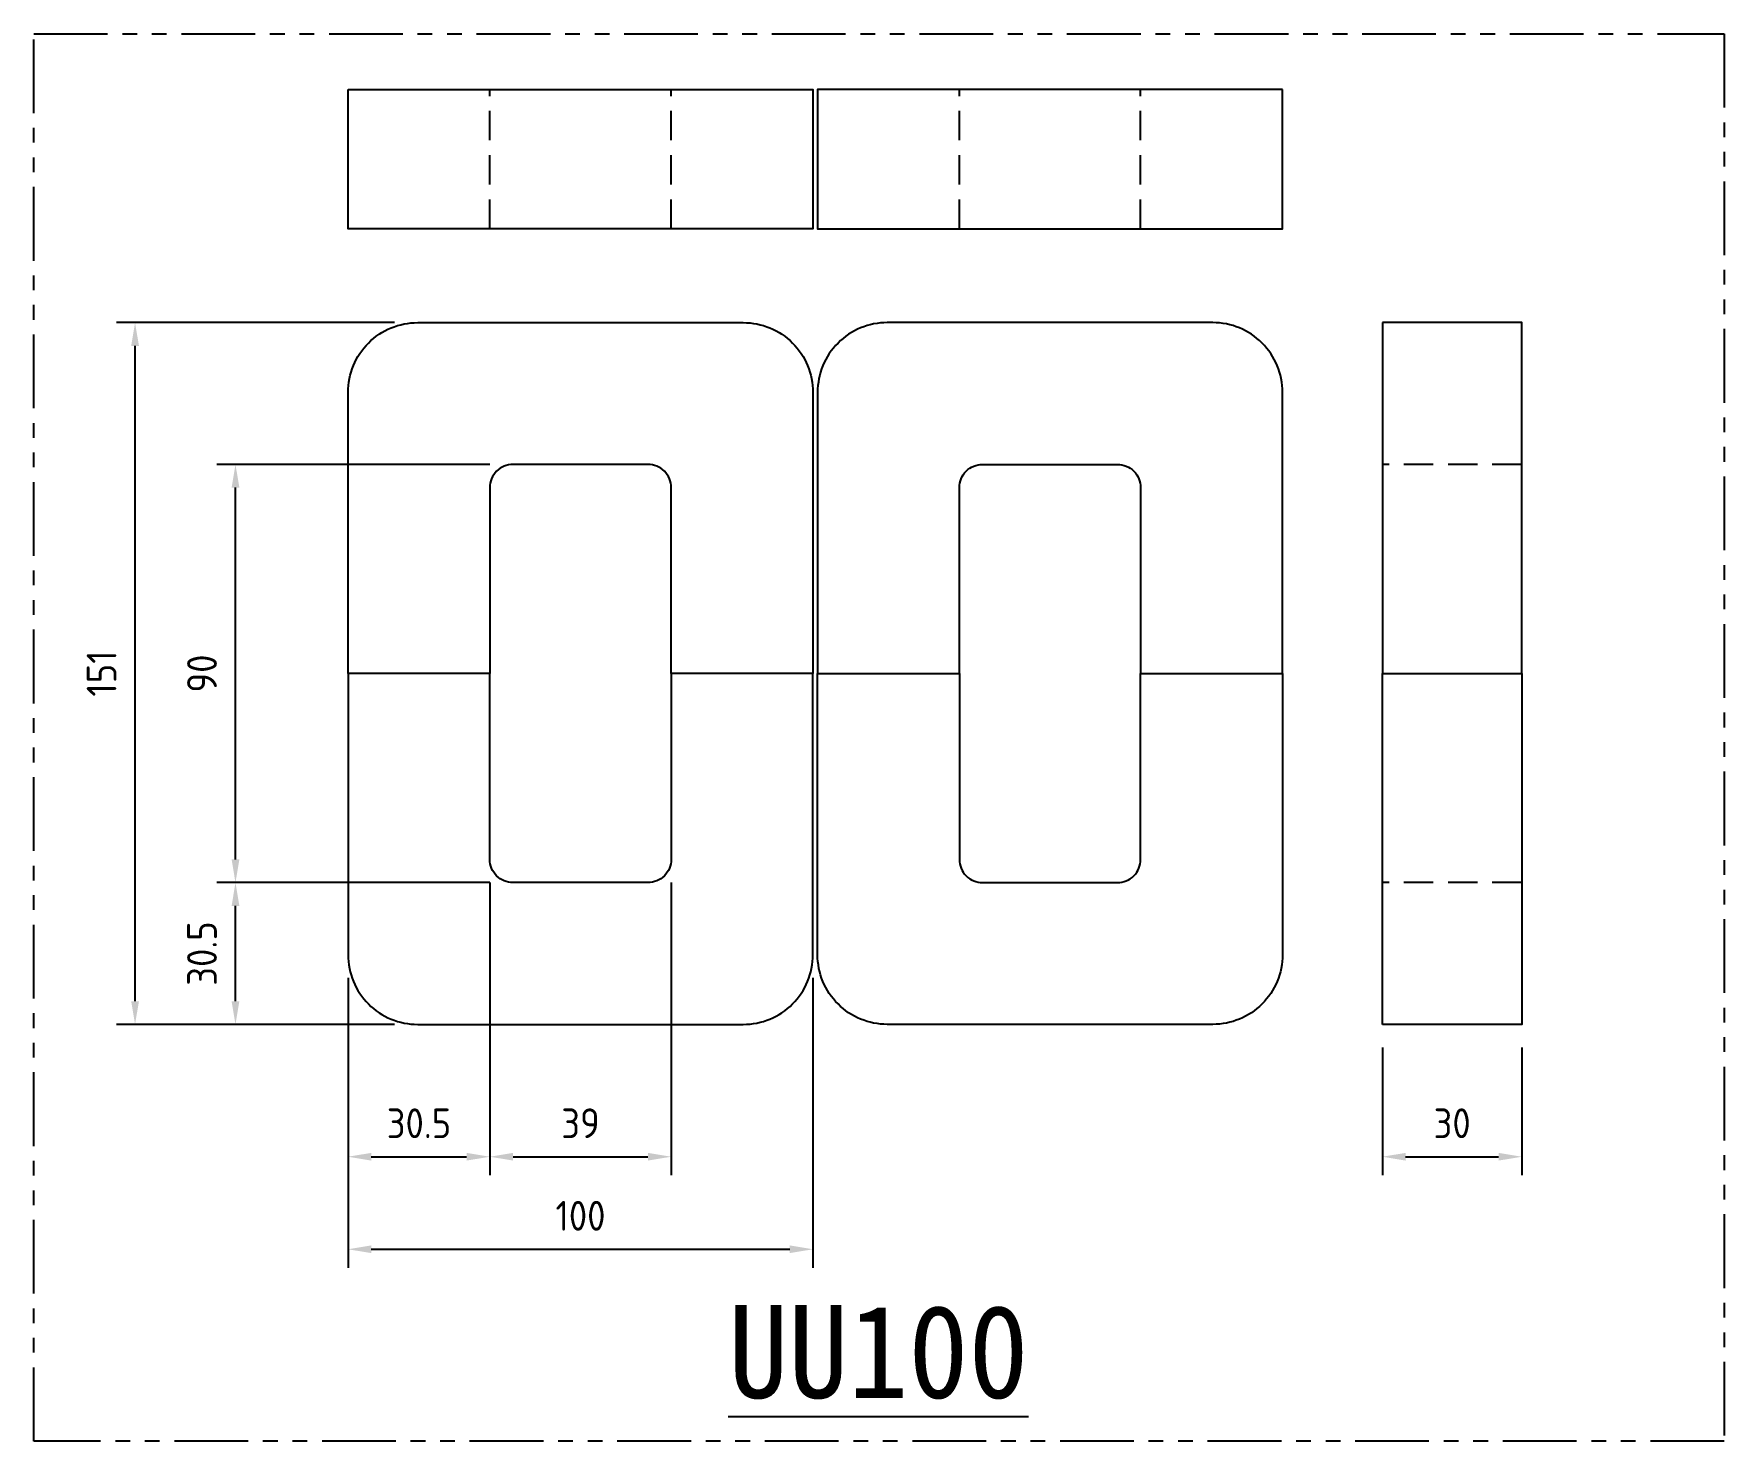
# Model space of a CAD drawing. Header units: millimetres. Extents: x 24815 to 36799, y -9299 to 5469.
# Drawn here: x 27107.6 to 27471.2, y -5074 to -4771.2 of the extents above; entities that cross this region are included whole.
import ezdxf

# ---------------------------------------------------------------- set-up
doc = ezdxf.new("R2010")
doc.units = ezdxf.units.MM
doc.linetypes.add('HIDDEN', pattern=[9.525, 6.35, -3.175])
doc.linetypes.add('PHANTOM2', pattern=[31.75, 15.875, -3.175, 3.175, -3.175, 3.175, -3.175])
doc.styles.add('HAN', font='')
doc.styles.get("Standard").update_dxf_attribs({"font": 'ISOCP.SHX', "bigfont": 'WHGTXT.SHX'})
doc.styles.get('HAN').set_extended_font_data('GulimChe')
doc.dimstyles.new('PS-2', dxfattribs={"dimscale": 2, "dimtxt": 3.2, "dimasz": 2.5, "dimexe": 2, "dimexo": 2.5, "dimgap": 2, "dimtad": 1, "dimtoh": 1, "dimrnd": 0.05, "dimzin": 12, "dimdsep": 46, "dimtxsty": 'Standard', "dimcen": 0, "dimclrt": 2, "dimazin": 3, "dimtfac": 1, "dimtofl": 0, "dimtmove": 0, "dimatfit": 3, "dimfxl": 0, "dimtolj": 1, "dimtzin": 0, "dimarcsym": 0})

msp = doc.modelspace()

# ---------------------------------------------------------------- texts
at = {"color": 2, "insert": (27256.951, -5044.677), "char_height": 20, "attachment_point": 1, "style": 'HAN'}
msp.add_mtext_dynamic_manual_height_columns('{\\LUU100}', width=162.68918, gutter_width=769.295, heights=[45.769], dxfattribs=at)

# ---------------------------------------------------------------- blocks, each defined once
blk = doc.blocks.new('A$C07F60397')
at = {"color": 2, "linetype": 'HIDDEN'}
blk.add_line((30, -45), (0, -45), dxfattribs=at)
at = {"color": 250}
blk.add_lwpolyline([(0, -75.5), (0, 0), (30, 0), (30, -75.5)], close=True, dxfattribs=at)
blk = doc.blocks.new('A$C28676D40')
at = {"color": 2, "linetype": 'HIDDEN'}
for p, q in [((-69.5, 0), (-69.5, 30)), ((-30.5, 0), (-30.5, 30))]:
    blk.add_line(p, q, dxfattribs=at)
at = {"color": 250}
blk.add_lwpolyline([(-100, 30), (0, 30), (0, 0), (-100, 0)], close=True, dxfattribs=at)
blk = doc.blocks.new('*D1274')
at = {"color": 0, "lineweight": -2}
for p, q in [((27205.69, -4953.8), (27205.69, -5016.77)), ((27175.19, -4974.3), (27175.19, -5016.77)), ((27180.19, -5012.77), (27200.69, -5012.77))]:
    blk.add_line(p, q, dxfattribs=at)
at = {"color": 0}
for points in [[(27180.19, -5011.94), (27180.19, -5013.6), (27175.19, -5012.77)], [(27200.69, -5011.94), (27200.69, -5013.6), (27205.69, -5012.77)]]:
    blk.add_solid(points, dxfattribs=at)
at = {"layer": 'Defpoints', "color": 0}
for p in [(27205.69, -4948.8), (27175.19, -4969.3), (27205.69, -5012.77)]:
    blk.add_point(p, dxfattribs=at)
at = {"color": 2, "insert": (27190.44, -5005.57), "char_height": 6.4, "attachment_point": 5}
blk.add_mtext('\\A1;30.5', dxfattribs=at)
blk = doc.blocks.new('*D1275')
at = {"color": 0, "lineweight": -2}
for p, q in [((27175.19, -4974.3), (27175.19, -5036.68)), ((27275.19, -4974.3), (27275.19, -5036.68)), ((27180.19, -5032.68), (27270.19, -5032.68))]:
    blk.add_line(p, q, dxfattribs=at)
at = {"color": 0}
for points in [[(27180.19, -5031.85), (27180.19, -5033.51), (27175.19, -5032.68)], [(27270.19, -5031.85), (27270.19, -5033.51), (27275.19, -5032.68)]]:
    blk.add_solid(points, dxfattribs=at)
at = {"layer": 'Defpoints', "color": 0}
for p in [(27175.19, -4969.3), (27275.19, -4969.3), (27275.19, -5032.68)]:
    blk.add_point(p, dxfattribs=at)
at = {"color": 2, "insert": (27225.19, -5025.48), "char_height": 6.4, "attachment_point": 5}
blk.add_mtext('\\A1;100', dxfattribs=at)
blk = doc.blocks.new('*D1276')
at = {"color": 0, "lineweight": -2}
for p, q in [((27205.69, -4953.8), (27146.97, -4953.8)), ((27150.97, -4979.3), (27150.97, -4958.8)), ((27185.19, -4984.3), (27146.97, -4984.3))]:
    blk.add_line(p, q, dxfattribs=at)
at = {"color": 0}
for points in [[(27150.14, -4958.8), (27151.81, -4958.8), (27150.97, -4953.8)], [(27150.14, -4979.3), (27151.81, -4979.3), (27150.97, -4984.3)]]:
    blk.add_solid(points, dxfattribs=at)
at = {"layer": 'Defpoints', "color": 0}
for p in [(27150.97, -4953.8), (27210.69, -4953.8), (27190.19, -4984.3)]:
    blk.add_point(p, dxfattribs=at)
at = {"color": 2, "insert": (27143.77, -4969.05), "char_height": 6.4, "attachment_point": 5, "rotation": 90}
blk.add_mtext('\\A1;30.5', dxfattribs=at)
blk = doc.blocks.new('*D1277')
at = {"color": 0, "lineweight": -2}
for p, q in [((27205.69, -4863.8), (27146.97, -4863.8)), ((27150.97, -4948.8), (27150.97, -4868.8)), ((27205.69, -4953.8), (27146.97, -4953.8))]:
    blk.add_line(p, q, dxfattribs=at)
at = {"color": 0}
for points in [[(27150.14, -4868.8), (27151.81, -4868.8), (27150.97, -4863.8)], [(27150.14, -4948.8), (27151.81, -4948.8), (27150.97, -4953.8)]]:
    blk.add_solid(points, dxfattribs=at)
at = {"layer": 'Defpoints', "color": 0}
for p in [(27150.97, -4863.8), (27210.69, -4863.8), (27210.69, -4953.8)]:
    blk.add_point(p, dxfattribs=at)
at = {"color": 2, "insert": (27143.77, -4908.8), "char_height": 6.4, "attachment_point": 5, "rotation": 90}
blk.add_mtext('\\A1;90', dxfattribs=at)
blk = doc.blocks.new('*D1278')
at = {"color": 0, "lineweight": -2}
for p, q in [((27185.19, -4833.3), (27125.37, -4833.3)), ((27129.37, -4979.3), (27129.37, -4838.3)), ((27185.19, -4984.3), (27125.37, -4984.3))]:
    blk.add_line(p, q, dxfattribs=at)
at = {"color": 0}
for points in [[(27128.54, -4838.3), (27130.21, -4838.3), (27129.37, -4833.3)], [(27128.54, -4979.3), (27130.21, -4979.3), (27129.37, -4984.3)]]:
    blk.add_solid(points, dxfattribs=at)
at = {"layer": 'Defpoints', "color": 0}
for p in [(27129.37, -4833.3), (27190.19, -4833.3), (27190.19, -4984.3)]:
    blk.add_point(p, dxfattribs=at)
at = {"color": 2, "insert": (27122.17, -4908.8), "char_height": 6.4, "attachment_point": 5, "rotation": 90}
blk.add_mtext('\\A1;151', dxfattribs=at)
blk = doc.blocks.new('*D1279')
at = {"color": 0, "lineweight": -2}
for p, q in [((27205.69, -4953.8), (27205.69, -5016.77)), ((27244.69, -4953.8), (27244.69, -5016.77)), ((27210.69, -5012.77), (27239.69, -5012.77))]:
    blk.add_line(p, q, dxfattribs=at)
at = {"color": 0}
for points in [[(27210.69, -5011.94), (27210.69, -5013.6), (27205.69, -5012.77)], [(27239.69, -5011.94), (27239.69, -5013.6), (27244.69, -5012.77)]]:
    blk.add_solid(points, dxfattribs=at)
at = {"layer": 'Defpoints', "color": 0}
for p in [(27205.69, -4948.8), (27244.69, -4948.8), (27244.69, -5012.77)]:
    blk.add_point(p, dxfattribs=at)
at = {"color": 2, "insert": (27225.19, -5005.57), "char_height": 6.4, "attachment_point": 5}
blk.add_mtext('\\A1;39', dxfattribs=at)
blk = doc.blocks.new('*D1280')
at = {"color": 0, "lineweight": -2}
for p, q in [((27397.69, -4989.3), (27397.69, -5016.77)), ((27427.69, -4989.3), (27427.69, -5016.77)), ((27402.69, -5012.77), (27422.69, -5012.77))]:
    blk.add_line(p, q, dxfattribs=at)
at = {"color": 0}
for points in [[(27402.69, -5011.94), (27402.69, -5013.6), (27397.69, -5012.77)], [(27422.69, -5011.94), (27422.69, -5013.6), (27427.69, -5012.77)]]:
    blk.add_solid(points, dxfattribs=at)
at = {"layer": 'Defpoints', "color": 0}
for p in [(27397.69, -4984.3), (27427.69, -4984.3), (27427.69, -5012.77)]:
    blk.add_point(p, dxfattribs=at)
at = {"color": 2, "insert": (27412.69, -5005.57), "char_height": 6.4, "attachment_point": 5}
blk.add_mtext('\\A1;30', dxfattribs=at)

# ---------------------------------------------------------------- dimensions: what is measured, and where the dimension line sits
for base, p1, p2, picture, middle in [((27129.374, -4833.297), (27190.19, -4984.297), (27190.19, -4833.297), '*D1278', (27122.174, -4908.797)), ((27150.972, -4863.797), (27210.69, -4953.797), (27210.69, -4863.797), '*D1277', (27143.772, -4908.797)), ((27150.972, -4953.797), (27190.19, -4984.297), (27210.69, -4953.797), '*D1276', (27143.772, -4969.047))]:
    dim = msp.add_linear_dim(base=base, p1=p1, p2=p2, angle=90, dimstyle='PS-2')
    dim.commit()
    dim.dimension.update_dxf_attribs({"geometry": picture, "text_midpoint": middle})
for base, p1, p2, picture, middle in [((27205.69, -5012.769), (27175.19, -4969.297), (27205.69, -4948.797), '*D1274', (27190.44, -5005.569)), ((27244.69, -5012.769), (27205.69, -4948.797), (27244.69, -4948.797), '*D1279', (27225.19, -5005.569)), ((27275.19, -5032.678), (27175.19, -4969.297), (27275.19, -4969.297), '*D1275', (27225.19, -5025.478)), ((27427.687, -5012.769), (27397.687, -4984.297), (27427.687, -4984.297), '*D1280', (27412.687, -5005.569))]:
    dim = msp.add_linear_dim(base=base, p1=p1, p2=p2, dimstyle='PS-2')
    dim.commit()
    dim.dimension.update_dxf_attribs({"geometry": picture, "text_midpoint": middle})

# ---------------------------------------------------------------- linework, layer by layer
at = {"color": 6, "linetype": 'PHANTOM2'}
msp.add_lwpolyline([(27107.591, -4771.16), (27471.214, -4771.16), (27471.214, -5073.977), (27107.591, -5073.977)], close=True, dxfattribs=at)
at = {"color": 250}
for points in [[(27210.69, -4863.797, 0.4142136), (27205.69, -4868.797), (27205.69, -4908.797), (27175.19, -4908.797), (27175.19, -4848.297, -0.4142136), (27190.19, -4833.297), (27260.19, -4833.297, -0.4142136), (27275.19, -4848.297), (27275.19, -4908.797), (27244.69, -4908.797), (27244.69, -4868.797, 0.4142136), (27239.69, -4863.797)], [(27340.69, -4863.797, -0.4142136), (27345.69, -4868.797), (27345.69, -4908.797), (27376.19, -4908.797), (27376.19, -4848.297, 0.4142136), (27361.19, -4833.297), (27291.19, -4833.297, 0.4142136), (27276.19, -4848.297), (27276.19, -4908.797), (27306.69, -4908.797), (27306.69, -4868.797, -0.4142136), (27311.69, -4863.797)], [(27210.69, -4953.797, -0.4142136), (27205.69, -4948.797), (27205.69, -4908.797), (27175.19, -4908.797), (27175.19, -4969.297, 0.4142136), (27190.19, -4984.297), (27260.19, -4984.297, 0.4142136), (27275.19, -4969.297), (27275.19, -4908.797), (27244.69, -4908.797), (27244.69, -4948.797, -0.4142136), (27239.69, -4953.797)], [(27340.69, -4953.797, 0.4142136), (27345.69, -4948.797), (27345.69, -4908.797), (27376.19, -4908.797), (27376.19, -4969.297, -0.4142136), (27361.19, -4984.297), (27291.19, -4984.297, -0.4142136), (27276.19, -4969.297), (27276.19, -4908.797), (27306.69, -4908.797), (27306.69, -4948.797, 0.4142136), (27311.69, -4953.797)]]:
    msp.add_lwpolyline(points, format="xyb", close=True, dxfattribs=at)

# ---------------------------------------------------------------- block references
for name, p in [('A$C28676D40', (27275.19, -4813.127)), ('A$C07F60397', (27397.687, -4908.797))]:
    msp.add_blockref(name, p)
at = {"xscale": -1}
msp.add_blockref('A$C28676D40', (27276.19, -4813.127), dxfattribs=at)
at = {"xscale": -1, "rotation": 180}
msp.add_blockref('A$C07F60397', (27397.687, -4908.797), dxfattribs=at)

msp.set_redraw_order([(e.dxf.handle, doc.entitydb.next_handle()) for e in msp.query("TEXT MTEXT ATTDEF DIMENSION ARC_DIMENSION")])  # texts and dimensions are drawn at this point

doc.saveas('drawing.dxf')
